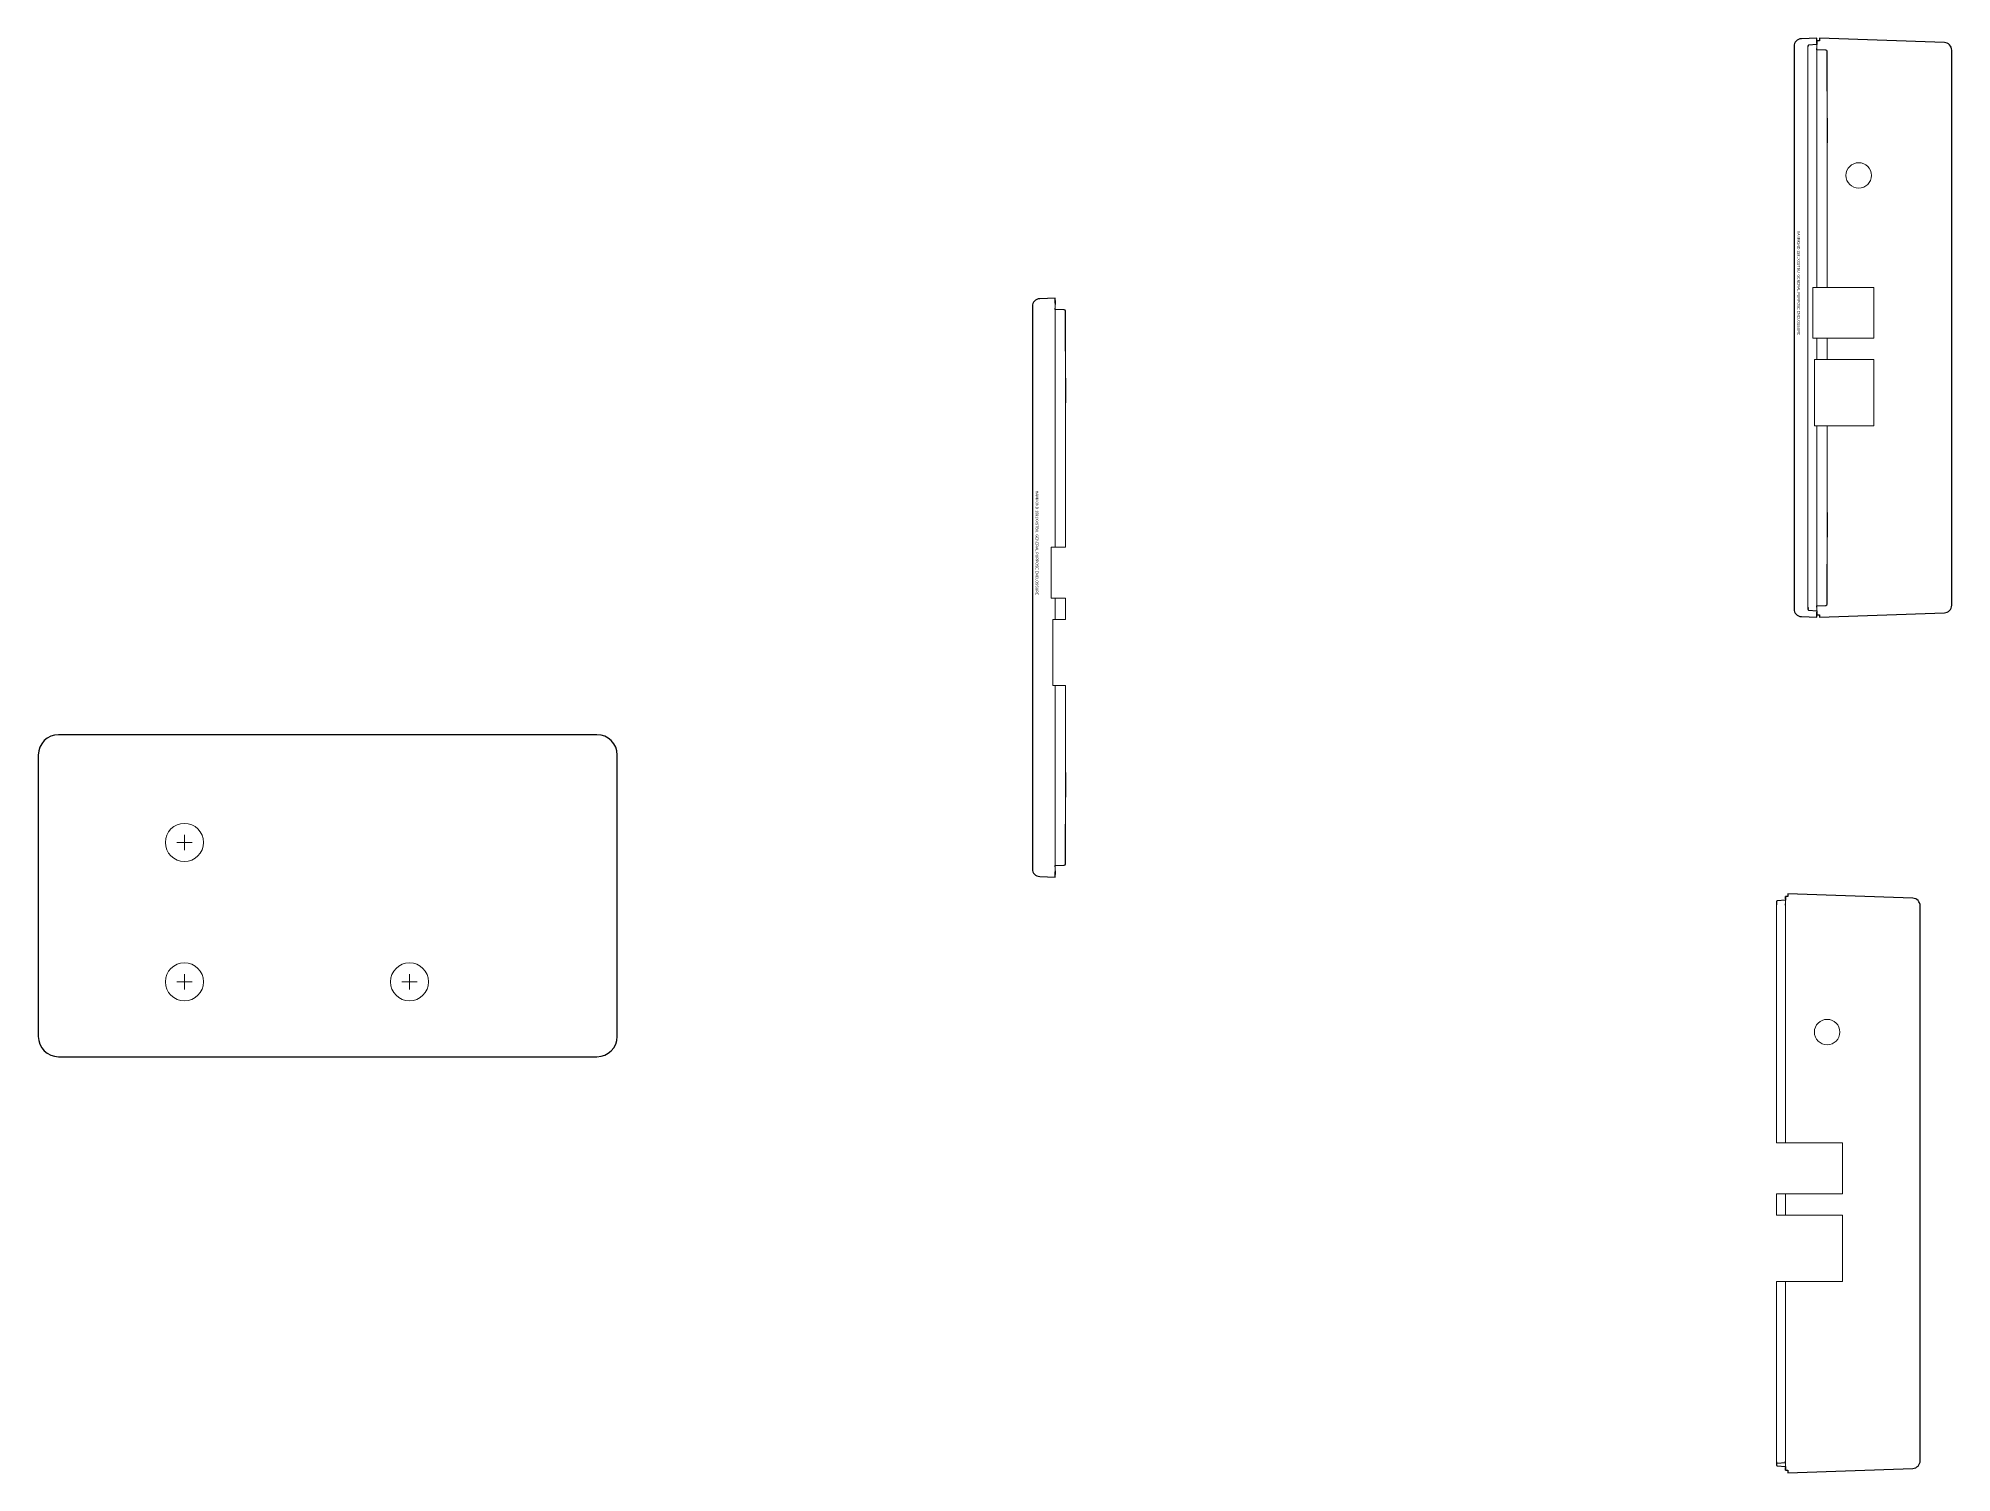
# Model space of a CAD drawing. Header units: millimetres. Extents: x -784753 to 2539, y -321 to 77802.
# Drawn here: x 389.2 to 765.3, y 973 to 1255 of the extents above; entities that cross this region are included whole.
import ezdxf

# ---------------------------------------------------------------- set-up
doc = ezdxf.new("R2010")
doc.units = ezdxf.units.MM
doc.header["$LTSCALE"] = 0.12
doc.layers.add('ATTRIBUUTIT', color=61, linetype='Continuous', plot=False)
doc.styles.add('Note Text (ANSI)', font='arial.ttf')

msp = doc.modelspace()

# ---------------------------------------------------------------- texts
at = {"layer": 'ATTRIBUUTIT', "lineweight": 0, "char_height": 2.5, "width": 43.6242, "attachment_point": 1, "rotation": 270, "style": 'Note Text (ANSI)'}
for insert in [(735.5, 1217.22), (585.79, 1166.11)]:
    msp.add_mtext('{\\fArial|b0|i0|c0|p0;\\H0.2x;HAMMOND 1591XXSTBU, GENERAL PURPOSE ENCLOSSURE}', dxfattribs=dict(at, insert=insert))

# ---------------------------------------------------------------- linework, layer by layer
for p, q in [((734.34, 1253.44), (734.34, 1142.83)), ((738.84, 1255.04), (735.79, 1254.94)), ((737.09, 1253.54), (737.09, 1253.33)), ((738.84, 1253.81), (737.21, 1253.67)), ((738.84, 1254.04), (738.84, 1255.04)), ((739.34, 1254.56), (738.84, 1254.56)), ((738.84, 1254.56), (738.84, 1253.81)), ((738.84, 1252.79), (738.84, 1253.06)), ((740.6, 1252.73), (738.84, 1252.79)), ((763.9, 1254.19), (739.34, 1255.04)), ((739.34, 1255.04), (739.34, 1254.56)), ((740.84, 1251.86), (740.84, 1252.48)), ((765.34, 1143.58), (765.34, 1252.69)), ((740.84, 1251.64), (740.84, 1251.86)), ((740.84, 1244.64), (740.84, 1251.64)), ((740.84, 1239.31), (740.84, 1234.46)), ((589.13, 1203.94), (586.08, 1203.84)), ((589.13, 1202.94), (589.13, 1203.94)), ((584.63, 1202.34), (584.63, 1091.73)), ((589.13, 1203.46), (589.13, 1202.71)), ((589.13, 1201.69), (589.13, 1201.96)), ((590.89, 1201.63), (589.13, 1201.69)), ((591.13, 1200.75), (591.13, 1201.38)), ((591.13, 1200.53), (591.13, 1200.75)), ((591.13, 1193.53), (591.13, 1200.53)), ((591.13, 1188.21), (591.13, 1183.36)), ((740.84, 1161.81), (740.84, 1156.96)), ((740.84, 1144.64), (740.84, 1151.64)), ((738.84, 1143.48), (740.6, 1143.54)), ((738.84, 1143.21), (738.84, 1143.48)), ((740.84, 1144.42), (740.84, 1144.64)), ((740.84, 1143.79), (740.84, 1144.42)), ((735.79, 1141.33), (738.84, 1141.23)), ((737.09, 1142.94), (737.09, 1142.73)), ((737.21, 1142.6), (738.84, 1142.46)), ((738.84, 1142.46), (738.84, 1141.71)), ((738.84, 1141.23), (738.84, 1142.23)), ((738.84, 1141.71), (739.34, 1141.71)), ((739.34, 1141.23), (763.9, 1142.09)), ((739.34, 1141.71), (739.34, 1141.23)), ((499.05, 1118.11), (393.23, 1118.11)), ((389.23, 1114.12), (389.23, 1058.79)), ((503.05, 1058.79), (503.05, 1114.12)), ((591.13, 1110.71), (591.13, 1105.86)), ((591.13, 1093.53), (591.13, 1100.53)), ((589.13, 1092.38), (590.89, 1092.44)), ((589.13, 1092.11), (589.13, 1092.38)), ((589.13, 1091.36), (589.13, 1090.61)), ((589.13, 1090.13), (589.13, 1091.13)), ((591.13, 1093.31), (591.13, 1093.53)), ((591.13, 1092.69), (591.13, 1093.31)), ((586.08, 1090.23), (589.13, 1090.13)), ((730.89, 1085.32), (730.89, 1085.1)), ((730.89, 1085.1), (730.89, 1084.64)), ((732.64, 1085.58), (731, 1085.44)), ((733.14, 1086.33), (732.64, 1086.33)), ((732.64, 1086.33), (732.64, 1085.58)), ((732.64, 1085.82), (732.64, 1086.33)), ((732.64, 1084.57), (732.64, 1084.83)), ((757.69, 1085.96), (733.14, 1086.82)), ((733.14, 1086.82), (733.14, 1086.33)), ((759.14, 975.36), (759.14, 1084.46)), ((393.23, 1054.8), (499.05, 1054.8)), ((730.89, 975.17), (730.89, 974.72)), ((730.89, 974.72), (730.89, 974.5)), ((732.64, 974.98), (731, 974.84)), ((731, 974.38), (732.64, 974.23)), ((732.64, 974.98), (732.64, 975.25)), ((732.64, 974.23), (732.64, 973.48)), ((732.64, 973.48), (732.64, 974)), ((732.64, 973.48), (733.14, 973.48)), ((733.14, 973), (757.69, 973.86)), ((733.14, 973.48), (733.14, 973))]:
    msp.add_line(p, q)
at = {"lineweight": 0}
for p, q in [((737.09, 1142.84), (737.09, 1253.33)), ((738.84, 1253.81), (738.84, 1206.07)), ((740.84, 1206.07), (740.84, 1251.86)), ((738.56, 1206.07), (738.06, 1206.07)), ((738.06, 1206.07), (738.06, 1196.07)), ((738.84, 1206.07), (738.56, 1206.07)), ((738.84, 1206.07), (749.56, 1206.07)), ((749.56, 1206.07), (750.06, 1206.07)), ((750.06, 1206.07), (750.06, 1196.57)), ((589.13, 1202.71), (589.13, 1154.97)), ((591.13, 1154.97), (591.13, 1200.75)), ((738.84, 1196.07), (738.06, 1196.07)), ((750.06, 1196.07), (738.84, 1196.07)), ((738.84, 1196.07), (738.84, 1191.86)), ((740.84, 1191.86), (740.84, 1196.07)), ((750.06, 1196.57), (750.06, 1196.07)), ((738.36, 1191.36), (738.36, 1191.86)), ((738.36, 1191.86), (750.06, 1191.86)), ((738.36, 1191.36), (738.36, 1178.86)), ((749.56, 1191.86), (750.06, 1191.86)), ((750.06, 1191.86), (750.06, 1178.86)), ((750.06, 1178.86), (738.36, 1178.86)), ((738.84, 1178.86), (738.84, 1141.23)), ((740.84, 1144.1), (740.84, 1178.86)), ((750.06, 1179.36), (750.06, 1178.86)), ((588.85, 1154.97), (588.35, 1154.97)), ((588.35, 1154.97), (588.35, 1144.97)), ((589.13, 1154.97), (588.85, 1154.97)), ((589.13, 1154.97), (591.13, 1154.97)), ((589.13, 1144.97), (588.35, 1144.97)), ((591.13, 1144.97), (589.13, 1144.97)), ((589.13, 1144.97), (589.13, 1140.76)), ((591.13, 1140.76), (591.13, 1144.97)), ((588.65, 1140.26), (588.65, 1140.76)), ((588.65, 1140.76), (591.13, 1140.76)), ((588.65, 1140.26), (588.65, 1127.76)), ((591.13, 1127.76), (588.65, 1127.76)), ((589.13, 1127.76), (589.13, 1090.13)), ((591.13, 1093), (591.13, 1127.76)), ((730.89, 1085.21), (730.89, 1037.84)), ((732.64, 1085.58), (732.64, 1037.84)), ((731.85, 1037.84), (730.89, 1037.84)), ((732.35, 1037.84), (731.85, 1037.84)), ((732.64, 1037.84), (732.35, 1037.84)), ((732.64, 1037.84), (743.35, 1037.84)), ((743.35, 1037.84), (743.85, 1037.84)), ((743.85, 1037.84), (743.85, 1028.34)), ((731.85, 1027.84), (730.89, 1027.84)), ((730.89, 1027.84), (730.89, 1023.63)), ((732.64, 1027.84), (731.85, 1027.84)), ((743.85, 1027.84), (732.64, 1027.84)), ((732.64, 1027.84), (732.64, 1023.63)), ((743.85, 1028.34), (743.85, 1027.84)), ((732.15, 1023.63), (730.89, 1023.63)), ((732.15, 1023.63), (743.85, 1023.63)), ((743.35, 1023.63), (743.85, 1023.63)), ((743.85, 1023.63), (743.85, 1010.63)), ((732.15, 1010.63), (730.89, 1010.63)), ((730.89, 1010.63), (730.89, 974.61)), ((743.85, 1010.63), (732.15, 1010.63)), ((732.64, 1010.63), (732.64, 973.48)), ((743.85, 1011.13), (743.85, 1010.63))]:
    msp.add_line(p, q, dxfattribs=at)
for centre, radius in [((747.06, 1228.08), 2.5), ((417.96, 1096.93), 3.75), ((417.96, 1069.52), 3.75), ((462.2, 1069.52), 3.75), ((740.85, 1059.64), 2.5)]:
    msp.add_circle(centre, radius, dxfattribs=at)
for centre, radius, start, end in [((735.84, 1253.44), 1.5, 92, 180), ((737.22, 1253.54), 0.125, 95, 180), ((740.59, 1252.48), 0.25, 0, 88), ((763.84, 1252.69), 1.5, 0, 88), ((586.13, 1202.34), 1.5, 92, 180), ((590.88, 1201.38), 0.25, 0, 88), ((740.59, 1143.79), 0.25, 272, 0), ((763.84, 1143.58), 1.5, 272, 0), ((735.84, 1142.83), 1.5, 180, 268), ((737.22, 1142.94), 0.125, 95, 180), ((737.22, 1142.73), 0.125, 180, 265), ((586.13, 1091.73), 1.5, 180, 268), ((590.88, 1092.69), 0.25, 272, 0), ((731.01, 1085.32), 0.125, 95, 180), ((757.64, 1084.46), 1.5, 0, 88), ((731.01, 974.72), 0.125, 95, 180), ((731.01, 974.5), 0.125, 180, 265), ((757.64, 975.36), 1.5, 272, 0)]:
    msp.add_arc(centre, radius, start, end)
for centre, major_axis in [((393.23, 1114.11), (-2.83, 2.83)), ((499.04, 1114.11), (2.83, 2.83)), ((393.23, 1058.8), (-2.83, -2.83)), ((499.04, 1058.8), (2.83, -2.83))]:
    msp.add_ellipse(centre, major_axis=major_axis, ratio=0.998783, start_param=5.498396, end_param=7.067974)
at = {"layer": 'ATTRIBUUTIT', "color": 0, "lineweight": 0}
for p, q in [((417.96, 1098.43), (417.96, 1095.43)), ((416.46, 1096.93), (419.46, 1096.93)), ((416.46, 1069.52), (419.46, 1069.52)), ((417.96, 1071.02), (417.96, 1068.02)), ((460.7, 1069.52), (463.7, 1069.52)), ((462.2, 1071.02), (462.2, 1068.02))]:
    msp.add_line(p, q, dxfattribs=at)

msp.set_redraw_order([(e.dxf.handle, doc.entitydb.next_handle()) for e in msp.query("TEXT MTEXT ATTDEF DIMENSION ARC_DIMENSION")])  # texts and dimensions are drawn at this point

doc.saveas('drawing.dxf')
